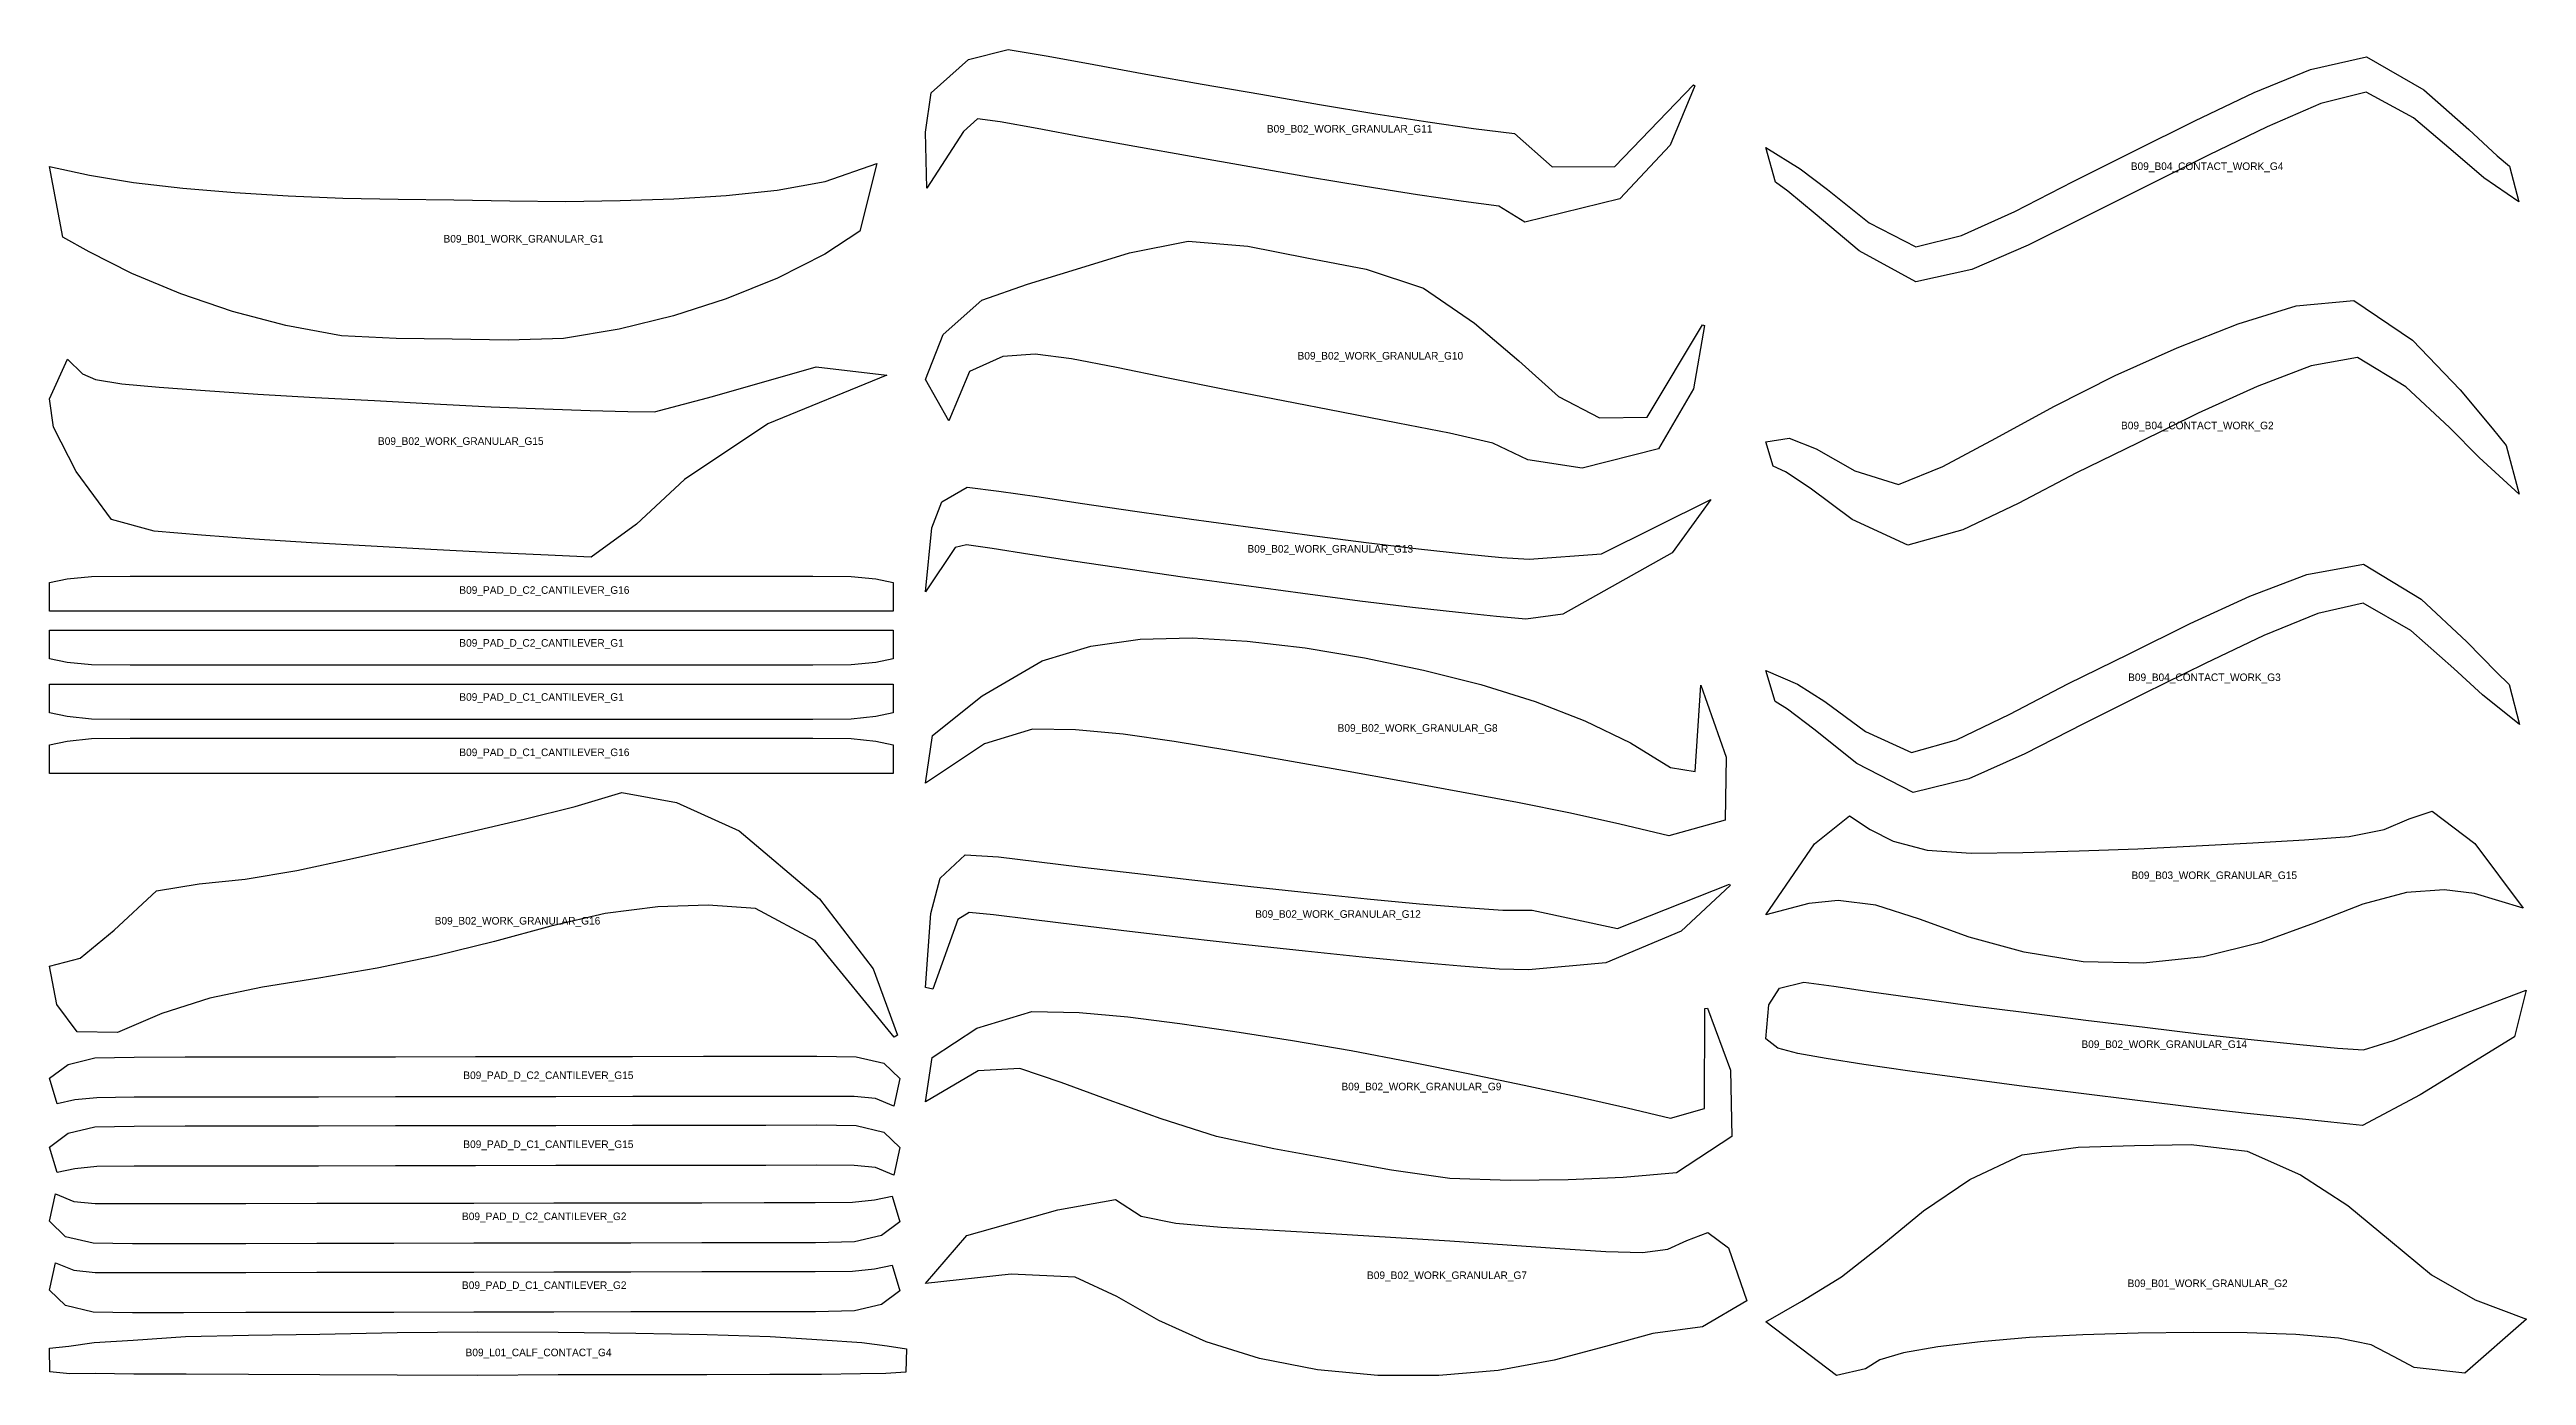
# Model space of a CAD drawing. Header units: millimetres. Extents: x 15 to 17457, y 15 to 1484.
# Drawn here: x 2814 to 5429, y 15 to 1415 of the extents above; entities that cross this region are included whole.
import ezdxf

# ---------------------------------------------------------------- set-up
doc = ezdxf.new("R2010")
doc.units = ezdxf.units.MM

msp = doc.modelspace()

# ---------------------------------------------------------------- texts
for s, p in [('B09_B02_WORK_GRANULAR_G11', (4099, 1327)), ('B09_B04_CONTACT_WORK_G4', (5010.9, 1287.5)), ('B09_B01_WORK_GRANULAR_G1', (3229.9, 1210.9)), ('B09_B02_WORK_GRANULAR_G10', (4131.4, 1087.4)), ('B09_B04_CONTACT_WORK_G2', (5000.6, 1013.8)), ('B09_B02_WORK_GRANULAR_G15', (3160.7, 997.3)), ('B09_B02_WORK_GRANULAR_G13', (4078.5, 883.6)), ('B09_PAD_D_C2_CANTILEVER_G16', (3246.6, 840.1)), ('B09_PAD_D_C2_CANTILEVER_G1', (3246.6, 784.3)), ('B09_PAD_D_C1_CANTILEVER_G1', (3246.6, 727.2)), ('B09_B04_CONTACT_WORK_G3', (5008.1, 748)), ('B09_B02_WORK_GRANULAR_G8', (4173.7, 694.5)), ('B09_PAD_D_C1_CANTILEVER_G16', (3246.6, 668.8)), ('B09_B03_WORK_GRANULAR_G15', (5011.6, 539)), ('B09_B02_WORK_GRANULAR_G16', (3220.6, 491)), ('B09_B02_WORK_GRANULAR_G12', (4086.7, 498.1)), ('B09_B02_WORK_GRANULAR_G14', (4958.8, 360.7)), ('B09_PAD_D_C2_CANTILEVER_G15', (3250.8, 327.9)), ('B09_B02_WORK_GRANULAR_G9', (4177.7, 316)), ('B09_PAD_D_C1_CANTILEVER_G15', (3250.8, 255.1)), ('B09_PAD_D_C2_CANTILEVER_G2', (3249.4, 179)), ('B09_PAD_D_C1_CANTILEVER_G2', (3249.4, 106.3)), ('B09_B02_WORK_GRANULAR_G7', (4204.7, 116.8)), ('B09_B01_WORK_GRANULAR_G2', (5007.6, 108.3)), ('B09_L01_CALF_CONTACT_G4', (3253.2, 35.3))]:
    msp.add_text(s, height=8).set_placement(p)

# ---------------------------------------------------------------- linework, layer by layer
for points in [[(3738.6, 1327.5), (3744.6, 1369.1), (3784.1, 1404.1), (3826, 1414.6), (3868.1, 1407.5), (3916.2, 1398.7), (3971.1, 1388.8), (4030.6, 1378.2), (4092.6, 1367.5), (4154.5, 1356.8), (4214.1, 1346.8), (4269, 1338.3), (4317.1, 1331.4), (4360.5, 1326.1), (4400.1, 1290.8), (4466.2, 1291.2), (4549.4, 1377.5), (4550.9, 1376.5), (4524.7, 1313.8), (4471.7, 1257.2), (4371.4, 1232.4), (4343.8, 1249.2), (4306.5, 1254.1), (4258, 1261.2), (4202.8, 1269.9), (4143.1, 1280), (4081.1, 1290.8), (4019.1, 1301.6), (3959.5, 1312.3), (3904.6, 1322.3), (3856.5, 1331.4), (3817.4, 1338.4), (3793.7, 1341.5), (3778.8, 1328), (3740.2, 1268.2), (3738.6, 1327.5)], [(4625.6, 1311.3), (4661.9, 1288.8), (4690.9, 1266.8), (4734.9, 1231.8), (4784.2, 1206.5), (4832.1, 1218.4), (4888.6, 1243.7), (4950, 1275.3), (5014.3, 1307.2), (5078.6, 1339.3), (5141.1, 1369.2), (5200.7, 1393.7), (5259.9, 1406.8), (5320.4, 1372), (5367.7, 1330.3), (5397.5, 1302.4), (5410.8, 1291.7), (5420.7, 1253.8), (5383.5, 1279.3), (5353.8, 1304.9), (5309.2, 1342.5), (5259.4, 1369.8), (5211.6, 1357.8), (5154.8, 1333.1), (5093.1, 1303.3), (5029, 1271.2), (4964.8, 1239), (4902.6, 1208), (4843.2, 1182.6), (4784, 1169.6), (4724.1, 1202.1), (4677.7, 1241.1), (4648.9, 1265.2), (4636, 1274.6), (4625.6, 1311.3)], [(2814, 1291.1), (2856.2, 1282.2), (2902.7, 1274.3), (2954.9, 1268.2), (3009.6, 1263.6), (3065.9, 1260.2), (3123.5, 1257.9), (3181.9, 1256.6), (3240.9, 1255.9), (3300, 1255), (3358.5, 1254.4), (3416.3, 1255.3), (3472.9, 1257.2), (3528.3, 1260.6), (3582.2, 1266.2), (3632.8, 1275.3), (3687.4, 1294.3), (3669.4, 1223), (3632.5, 1198.6), (3582.3, 1173.2), (3528.4, 1151.4), (3472.6, 1133.4), (3415.4, 1119.4), (3356.4, 1109.5), (3298.2, 1107.8), (3239.1, 1108.8), (3180.1, 1109.6), (3122.1, 1112.3), (3063.6, 1123.3), (3007.1, 1138.2), (2952.6, 1156.8), (2901, 1178.4), (2855.9, 1201), (2828.2, 1216.5), (2814, 1291.1)], [(3738.6, 1066.4), (3757.2, 1113.8), (3798.1, 1150), (3846.2, 1167.1), (3898, 1182.7), (3954.1, 1199.9), (4016, 1212.4), (4078.9, 1207), (4141.2, 1194.9), (4203.8, 1182.9), (4264.3, 1162.8), (4318.1, 1125.9), (4364.8, 1085.9), (4406.8, 1048.4), (4450.2, 1025.9), (4500.6, 1026.7), (4558.9, 1124), (4560.9, 1123.2), (4549.2, 1056.4), (4512.5, 993.1), (4431.8, 972.6), (4374.3, 981.4), (4337.7, 999), (4291.7, 1009.8), (4237.2, 1020.3), (4177.8, 1031.7), (4116.1, 1043.8), (4054.3, 1055.9), (3994.9, 1067.8), (3940.3, 1078.9), (3892.8, 1088.1), (3854.5, 1093), (3820.2, 1090.7), (3785.1, 1074.8), (3763.3, 1022.8), (3738.6, 1066.4)], [(4625.6, 1000.7), (4650.2, 1004.5), (4678.8, 993.1), (4719.8, 970.1), (4765.7, 955.6), (4812.5, 974.5), (4868.5, 1004.4), (4929.8, 1037.8), (4994.4, 1070.4), (5060, 1099.8), (5124.1, 1125.1), (5185.5, 1144.1), (5246.5, 1149.6), (5308.2, 1107.8), (5358.5, 1055.5), (5392.5, 1014.8), (5407.3, 996.5), (5420.8, 945.3), (5378.8, 984.1), (5347.4, 1015.6), (5301.2, 1058.5), (5250.2, 1089.6), (5201.5, 1080.8), (5144.2, 1058.9), (5082.2, 1030.7), (5018, 999.2), (4953.7, 967.7), (4892.2, 935.5), (4833.5, 907.8), (4775.5, 891.4), (4716.9, 918.5), (4672.4, 951.8), (4646.5, 968.9), (4633.3, 974.7), (4625.6, 1000.7)], [(2833, 1087.8), (2849, 1072.4), (2862.7, 1066.3), (2890.2, 1061.6), (2929.7, 1058.3), (2978.4, 1054.7), (3033.9, 1051), (3094.3, 1047.4), (3157.1, 1044), (3219.9, 1040.6), (3280.2, 1037.6), (3335.8, 1035.4), (3384.6, 1033.7), (3424.4, 1032.4), (3452.5, 1032.3), (3513.9, 1048.3), (3623.3, 1079.6), (3697.8, 1070.8), (3572.3, 1019.7), (3484.4, 960.6), (3433.6, 913.8), (3385.7, 878.8), (3332.7, 881.2), (3276.9, 883.7), (3216.4, 886.9), (3153.6, 890.4), (3090.7, 894), (3030.2, 897.8), (2974.5, 901.9), (2924.5, 906.1), (2879.4, 918.5), (2842.3, 969.3), (2818.3, 1016), (2814, 1046), (2833, 1087.8)], [(3745.3, 909.9), (3755.8, 937.2), (3782.5, 952.6), (3816.2, 948.6), (3856.1, 942.7), (3904.4, 935.4), (3959.6, 927.3), (4019.4, 918.9), (4081.7, 910.4), (4144, 902), (4203.9, 894.2), (4259.1, 887.6), (4307.6, 882.2), (4347.1, 878.3), (4375.8, 876.8), (4452.2, 882.4), (4567.7, 939.7), (4526.7, 883.5), (4411.5, 818.5), (4372.3, 813.5), (4341.3, 816.1), (4301.2, 820.3), (4252.6, 825.8), (4197.2, 832.5), (4137.1, 840.5), (4074.7, 848.9), (4012.4, 857.4), (3952.4, 866), (3897.1, 874.1), (3848.7, 881.6), (3809.1, 887.8), (3782, 891.8), (3769.9, 888.9), (3738.6, 842.2), (3745.3, 909.9)], [(4625.6, 759), (4659.2, 744.9), (4687.9, 726.6), (4731, 694.6), (4779.4, 672.5), (4827, 686.1), (4883.3, 712.9), (4944.6, 745.2), (5009.1, 776.9), (5073.6, 808.7), (5136.5, 837.5), (5196.6, 860.5), (5256.4, 871.4), (5317.3, 834.4), (5365.5, 789.3), (5396.8, 757.5), (5410.5, 744.3), (5421.3, 702.3), (5382.3, 733.4), (5351.9, 761.4), (5306.6, 801.3), (5256.3, 830.2), (5208.2, 819.5), (5151.2, 796.1), (5089.4, 766.7), (5025.2, 734.8), (4961, 703), (4899.2, 671.2), (4840.1, 644.9), (4781.3, 630.5), (4721.9, 660.9), (4676.3, 697.3), (4648.5, 718.5), (4635.6, 726.4), (4625.6, 759)], [(2814, 852.1), (2832.5, 856), (2858.4, 858.5), (2899, 858.8), (2953, 858.8), (3018.6, 858.8), (3093.5, 858.8), (3174.8, 858.8), (3259.3, 858.8), (3343.9, 858.8), (3425.2, 858.8), (3500.1, 858.8), (3565.7, 858.8), (3619.7, 858.8), (3660.3, 858.5), (3686.2, 856), (3704.7, 852.1), (3704.7, 821.8), (3684.3, 821.8), (3659.7, 821.8), (3619.6, 821.8), (3565.7, 821.8), (3500.1, 821.8), (3425.2, 821.8), (3343.9, 821.8), (3259.3, 821.8), (3174.8, 821.8), (3093.5, 821.8), (3018.6, 821.8), (2953, 821.8), (2899.1, 821.8), (2859, 821.8), (2834.4, 821.8), (2814, 821.8), (2814, 852.1)], [(2814, 801.8), (2834.4, 801.8), (2859, 801.8), (2899.1, 801.8), (2953, 801.8), (3018.6, 801.8), (3093.5, 801.8), (3174.8, 801.8), (3259.3, 801.8), (3343.9, 801.8), (3425.2, 801.8), (3500.1, 801.8), (3565.7, 801.8), (3619.6, 801.8), (3659.7, 801.8), (3684.3, 801.8), (3704.7, 801.8), (3704.7, 771.4), (3686.2, 767.6), (3660.3, 765), (3619.7, 764.7), (3565.7, 764.7), (3500.1, 764.7), (3425.2, 764.7), (3343.9, 764.7), (3259.3, 764.7), (3174.8, 764.7), (3093.5, 764.7), (3018.6, 764.7), (2953, 764.7), (2899, 764.7), (2858.4, 765), (2832.5, 767.6), (2814, 771.4), (2814, 801.8)], [(3746.1, 690.6), (3798.4, 732.4), (3861.9, 769.3), (3913.2, 784.9), (3965.2, 792.3), (4020, 793.5), (4078.3, 790.2), (4139.4, 783.1), (4202, 772.6), (4264.4, 759.6), (4324.9, 744.4), (4382.1, 726.6), (4434.8, 706.2), (4482.9, 682.7), (4524.9, 656.7), (4551.2, 652.5), (4557, 743.5), (4583.7, 667.7), (4582.9, 601), (4523.4, 584.6), (4471.6, 597), (4419.4, 608.7), (4363.6, 619.9), (4304.5, 630.9), (4243.1, 642), (4180.8, 653.2), (4119, 664.3), (4058.7, 674.8), (4001.1, 684.2), (3947.2, 691.8), (3897, 696.4), (3851.7, 697.1), (3800.8, 681.6), (3738.6, 640.2), (3746.1, 690.6)], [(2814, 744.7), (2834.4, 744.7), (2859, 744.7), (2899.1, 744.7), (2953, 744.7), (3018.6, 744.7), (3093.5, 744.7), (3174.8, 744.7), (3259.3, 744.7), (3343.9, 744.7), (3425.2, 744.7), (3500.1, 744.7), (3565.7, 744.7), (3619.6, 744.7), (3659.7, 744.7), (3684.3, 744.7), (3704.7, 744.7), (3704.7, 714.4), (3686.2, 710.5), (3660.3, 707.9), (3619.7, 707.6), (3565.7, 707.6), (3500.1, 707.6), (3425.2, 707.6), (3343.9, 707.6), (3259.3, 707.6), (3174.8, 707.6), (3093.5, 707.6), (3018.6, 707.6), (2953, 707.6), (2899, 707.6), (2858.4, 707.9), (2832.5, 710.5), (2814, 714.4), (2814, 744.7)], [(2814, 680.8), (2832.5, 684.7), (2858.4, 687.3), (2899, 687.6), (2953, 687.6), (3018.6, 687.6), (3093.5, 687.6), (3174.8, 687.6), (3259.3, 687.6), (3343.9, 687.6), (3425.2, 687.6), (3500.1, 687.6), (3565.7, 687.6), (3619.7, 687.6), (3660.3, 687.3), (3686.2, 684.7), (3704.7, 680.8), (3704.7, 650.5), (3684.3, 650.5), (3659.7, 650.5), (3619.6, 650.5), (3565.7, 650.5), (3500.1, 650.5), (3425.2, 650.5), (3343.9, 650.5), (3259.3, 650.5), (3174.8, 650.5), (3093.5, 650.5), (3018.6, 650.5), (2953, 650.5), (2899.1, 650.5), (2859, 650.5), (2834.4, 650.5), (2814, 650.5), (2814, 680.8)], [(2814, 447.1), (2846.3, 455.5), (2882.2, 485.2), (2927, 526.6), (2971.9, 534.1), (3020.6, 538.9), (3074.9, 548.2), (3133.8, 560.6), (3195.1, 574.5), (3256.4, 588.5), (3315.2, 602.1), (3368.9, 615.5), (3418.2, 630.5), (3476, 619.9), (3542, 589.8), (3626.7, 518.1), (3683.5, 444.2), (3709.1, 374.1), (3705.6, 372.1), (3622.1, 474.2), (3559.3, 507.8), (3509.3, 511.6), (3456, 509.6), (3400.5, 502.6), (3343.1, 489.2), (3283.7, 473.2), (3222.3, 457.8), (3160, 444.8), (3098.2, 434.4), (3038.7, 424.8), (2983.1, 413.2), (2932.6, 397.1), (2885.7, 377), (2843.3, 377.9), (2821.8, 406.5), (2814, 447.1)], [(4677.1, 576.2), (4714, 605.8), (4735.8, 591.3), (4760.2, 579), (4796.1, 569.5), (4842.6, 566.4), (4897, 566.9), (4956.4, 568.9), (5018.2, 570.9), (5080, 574.2), (5139.6, 577.4), (5194.3, 580.4), (5241.4, 584.1), (5278.3, 591.4), (5304.7, 602.6), (5329.1, 610.5), (5374.1, 576.5), (5425.1, 508.4), (5373.7, 523.8), (5341.8, 527.7), (5301.9, 524.9), (5255.8, 512.5), (5204.6, 492.6), (5148.4, 472.1), (5087.7, 456.9), (5024.3, 450.2), (4960.6, 451.7), (4898.5, 461.7), (4840.4, 477.8), (4788, 496.5), (4741.8, 511.3), (4702.1, 516.3), (4671.1, 513.2), (4625.6, 501.2), (4677.1, 576.2)], [(3744.4, 502.8), (3754.3, 540.1), (3780.4, 564.6), (3815.6, 562.3), (3855.8, 557.7), (3904.3, 551.7), (3959.6, 545.1), (4019.7, 538.2), (4082.2, 531.3), (4144.7, 524.5), (4204.8, 518.2), (4260.1, 513), (4308.6, 508.9), (4348.1, 506.3), (4378.9, 506.3), (4469.2, 486.9), (4587.2, 533.6), (4588.2, 532.1), (4536.5, 483.9), (4456.9, 450.5), (4375, 443.1), (4344.3, 443.9), (4303.9, 446.9), (4255.1, 451.1), (4199.5, 456.4), (4139.3, 462.8), (4076.8, 469.7), (4014.2, 476.6), (3954, 483.6), (3898.6, 490.3), (3850.1, 496.4), (3810.4, 501.3), (3784.9, 503.7), (3772.7, 496.2), (3746.4, 422.7), (3738.6, 424.4), (3744.4, 502.8)], [(4628.7, 406.3), (4640.1, 423.8), (4665.7, 430.2), (4697.6, 425.9), (4737.4, 420.1), (4785.7, 413.2), (4840.9, 405.7), (4900.9, 398), (4963.3, 390.2), (5025.7, 382.5), (5085.7, 375.3), (5141, 369.2), (5189.5, 364.3), (5229.2, 360.5), (5256.5, 358.6), (5288.2, 368.5), (5428.4, 421.7), (5416, 372.4), (5316.5, 311.2), (5255.4, 278.7), (5222.1, 282.3), (5182.3, 286.5), (5133.7, 291.6), (5078.2, 297.8), (5018.1, 305.1), (4955.6, 312.9), (4893.2, 320.8), (4833.1, 328.7), (4777.7, 336.3), (4729.2, 343.4), (4689.4, 349.7), (4659.3, 355), (4638.5, 360.6), (4625.6, 370.5), (4628.7, 406.3)], [(3745.7, 350.5), (3792.9, 381.6), (3850.8, 399.1), (3900.8, 398.3), (3952.3, 393.7), (4007.1, 386.6), (4065.2, 378), (4125.9, 368.6), (4188.1, 357.9), (4250.4, 346), (4311.6, 333.6), (4370.7, 321.5), (4426.7, 309.5), (4479.2, 297.5), (4525.1, 286.6), (4561.1, 296.9), (4561.2, 402.2), (4564.1, 402.7), (4588.3, 337.1), (4589.9, 267.2), (4531.4, 229), (4475, 223.9), (4416.9, 221.4), (4355.7, 220.9), (4292, 223), (4230.4, 231.7), (4168.3, 243.1), (4106.2, 254.3), (4046, 267.2), (3987.3, 285.9), (3932.4, 305.6), (3881.9, 324.2), (3838.4, 339), (3794.4, 336.5), (3738.6, 304), (3745.7, 350.5)], [(2814, 328.9), (2833.6, 343.4), (2861.9, 350.3), (2903.3, 351.1), (2957.3, 351.2), (3023, 351.2), (3097.9, 351.4), (3179.2, 351.5), (3263.7, 351.6), (3348.3, 351.7), (3429.5, 351.8), (3504.4, 352), (3570.1, 352), (3624.1, 352.1), (3665.6, 351.5), (3694.7, 344.5), (3711.6, 328.3), (3705.4, 299.4), (3685.9, 307.2), (3663.5, 309.4), (3624, 309.6), (3570.2, 309.6), (3504.5, 309.5), (3429.6, 309.3), (3348.3, 309.2), (3263.8, 309.1), (3179.2, 309), (3098, 308.9), (3023, 308.8), (2957.4, 308.7), (2903.5, 308.6), (2864.1, 308.2), (2840.6, 305.8), (2822.1, 301.9), (2814, 328.9)], [(2814, 256.1), (2833.6, 270.6), (2861.9, 277.5), (2903.3, 278.3), (2957.3, 278.4), (3023, 278.5), (3097.9, 278.6), (3179.2, 278.7), (3263.7, 278.8), (3348.3, 279), (3429.5, 279.1), (3504.4, 279.2), (3570.1, 279.3), (3624.1, 279.4), (3665.6, 278.7), (3694.7, 271.7), (3711.6, 255.6), (3705.4, 226.6), (3685.9, 234.4), (3663.5, 236.6), (3624, 236.9), (3570.2, 236.8), (3504.5, 236.7), (3429.6, 236.6), (3348.3, 236.5), (3263.8, 236.3), (3179.2, 236.2), (3098, 236.1), (3023, 236), (2957.4, 235.9), (2903.5, 235.8), (2864.1, 235.5), (2840.6, 233.1), (2822.1, 229.2), (2814, 256.1)], [(4625.6, 71.7), (4663.8, 93.4), (4705.4, 119), (4748.1, 152.6), (4792.2, 188.8), (4841.2, 221.8), (4896.4, 248), (4955.3, 255.9), (5014.8, 257.8), (5074.6, 258.7), (5133.9, 251.6), (5190, 226.9), (5240.1, 194.4), (5285, 157), (5328.2, 121.2), (5374.4, 94.9), (5428.6, 74.4), (5363.7, 17.5), (5310.1, 23.4), (5288.2, 34.9), (5264.7, 47.2), (5230.1, 54.2), (5185.3, 58.1), (5133.6, 60), (5077.4, 60.5), (5018.8, 59.8), (4960.2, 58), (4904, 55), (4852.3, 50.5), (4807.2, 45.3), (4771, 39), (4746.2, 31.4), (4730.8, 21.9), (4700.4, 15), (4625.6, 71.7)], [(2820.3, 206.6), (2839.8, 198.8), (2862.2, 196.6), (2901.7, 196.4), (2955.5, 196.5), (3021.2, 196.6), (3096.1, 196.7), (3177.4, 196.8), (3261.9, 197), (3346.4, 197.1), (3427.7, 197.2), (3502.6, 197.4), (3568.3, 197.5), (3622.1, 197.6), (3661.6, 197.9), (3685, 200.3), (3703.5, 204.2), (3711.6, 177.3), (3692.1, 162.8), (3663.8, 155.9), (3622.4, 155.1), (3568.4, 155), (3502.7, 154.9), (3427.8, 154.7), (3346.5, 154.6), (3262, 154.5), (3177.4, 154.3), (3096.2, 154.2), (3021.2, 154.1), (2955.6, 154), (2901.6, 153.9), (2860.1, 154.5), (2831, 161.5), (2814, 177.7), (2820.3, 206.6)], [(3782.3, 162.8), (3878.5, 189.8), (3939.2, 200.9), (3966.3, 183.2), (4002.8, 175.7), (4050.7, 171.7), (4106.2, 168.4), (4166.6, 164.9), (4229.4, 161), (4292.3, 157), (4352.7, 153), (4408.3, 149), (4456.7, 145.8), (4495.6, 144.8), (4522.4, 148.4), (4542.3, 157.3), (4564.4, 165.8), (4586.4, 149.9), (4605.6, 93.8), (4558.7, 66.2), (4506.3, 59.4), (4456.6, 45.7), (4402.3, 31.2), (4343.1, 20.4), (4280.4, 15), (4216.1, 15.1), (4152.3, 20.8), (4091.3, 32.9), (4035.1, 50.5), (3985, 72.9), (3940.7, 98.2), (3896.7, 118.6), (3829, 122.1), (3738.6, 112), (3782.3, 162.8)], [(2820.3, 133.9), (2839.8, 126.1), (2862.2, 123.8), (2901.7, 123.6), (2955.5, 123.7), (3021.2, 123.8), (3096.1, 124), (3177.4, 124.1), (3261.9, 124.2), (3346.4, 124.4), (3427.7, 124.5), (3502.6, 124.6), (3568.3, 124.7), (3622.1, 124.8), (3661.6, 125.2), (3685, 127.6), (3703.5, 131.5), (3711.6, 104.5), (3692.1, 90), (3663.8, 83.1), (3622.4, 82.3), (3568.4, 82.2), (3502.7, 82.1), (3427.8, 82), (3346.5, 81.9), (3262, 81.7), (3177.4, 81.6), (3096.2, 81.5), (3021.2, 81.3), (2955.6, 81.2), (2901.6, 81.1), (2860.1, 81.8), (2831, 88.8), (2814, 104.9), (2820.3, 133.9)], [(2814, 43.8), (2834.4, 45.8), (2861, 49.7), (2902.3, 52.3), (2957.6, 56.3), (3024, 57.4), (3099.3, 58.7), (3181, 60.2), (3266.1, 61.1), (3351.1, 60.8), (3432.9, 59.8), (3508.3, 58.3), (3574.8, 56.1), (3629.7, 52.7), (3671.3, 49.8), (3698.1, 46.4), (3718.6, 43.2), (3717.9, 18.4), (3696.8, 17.1), (3670.2, 16.8), (3629, 16.1), (3574.3, 16.1), (3508, 15.7), (3432.6, 15.6), (3351, 15.6), (3266.1, 15), (3181.1, 15.4), (3099.4, 15.6), (3024, 15.9), (2958.1, 16.2), (2903, 16.4), (2862.2, 17), (2835.3, 16.8), (2814.4, 19), (2814, 43.8)]]:
    msp.add_lwpolyline(points, close=True)

msp.set_redraw_order([(e.dxf.handle, doc.entitydb.next_handle()) for e in msp.query("TEXT MTEXT ATTDEF DIMENSION ARC_DIMENSION")])  # texts and dimensions are drawn at this point

doc.saveas('drawing.dxf')
